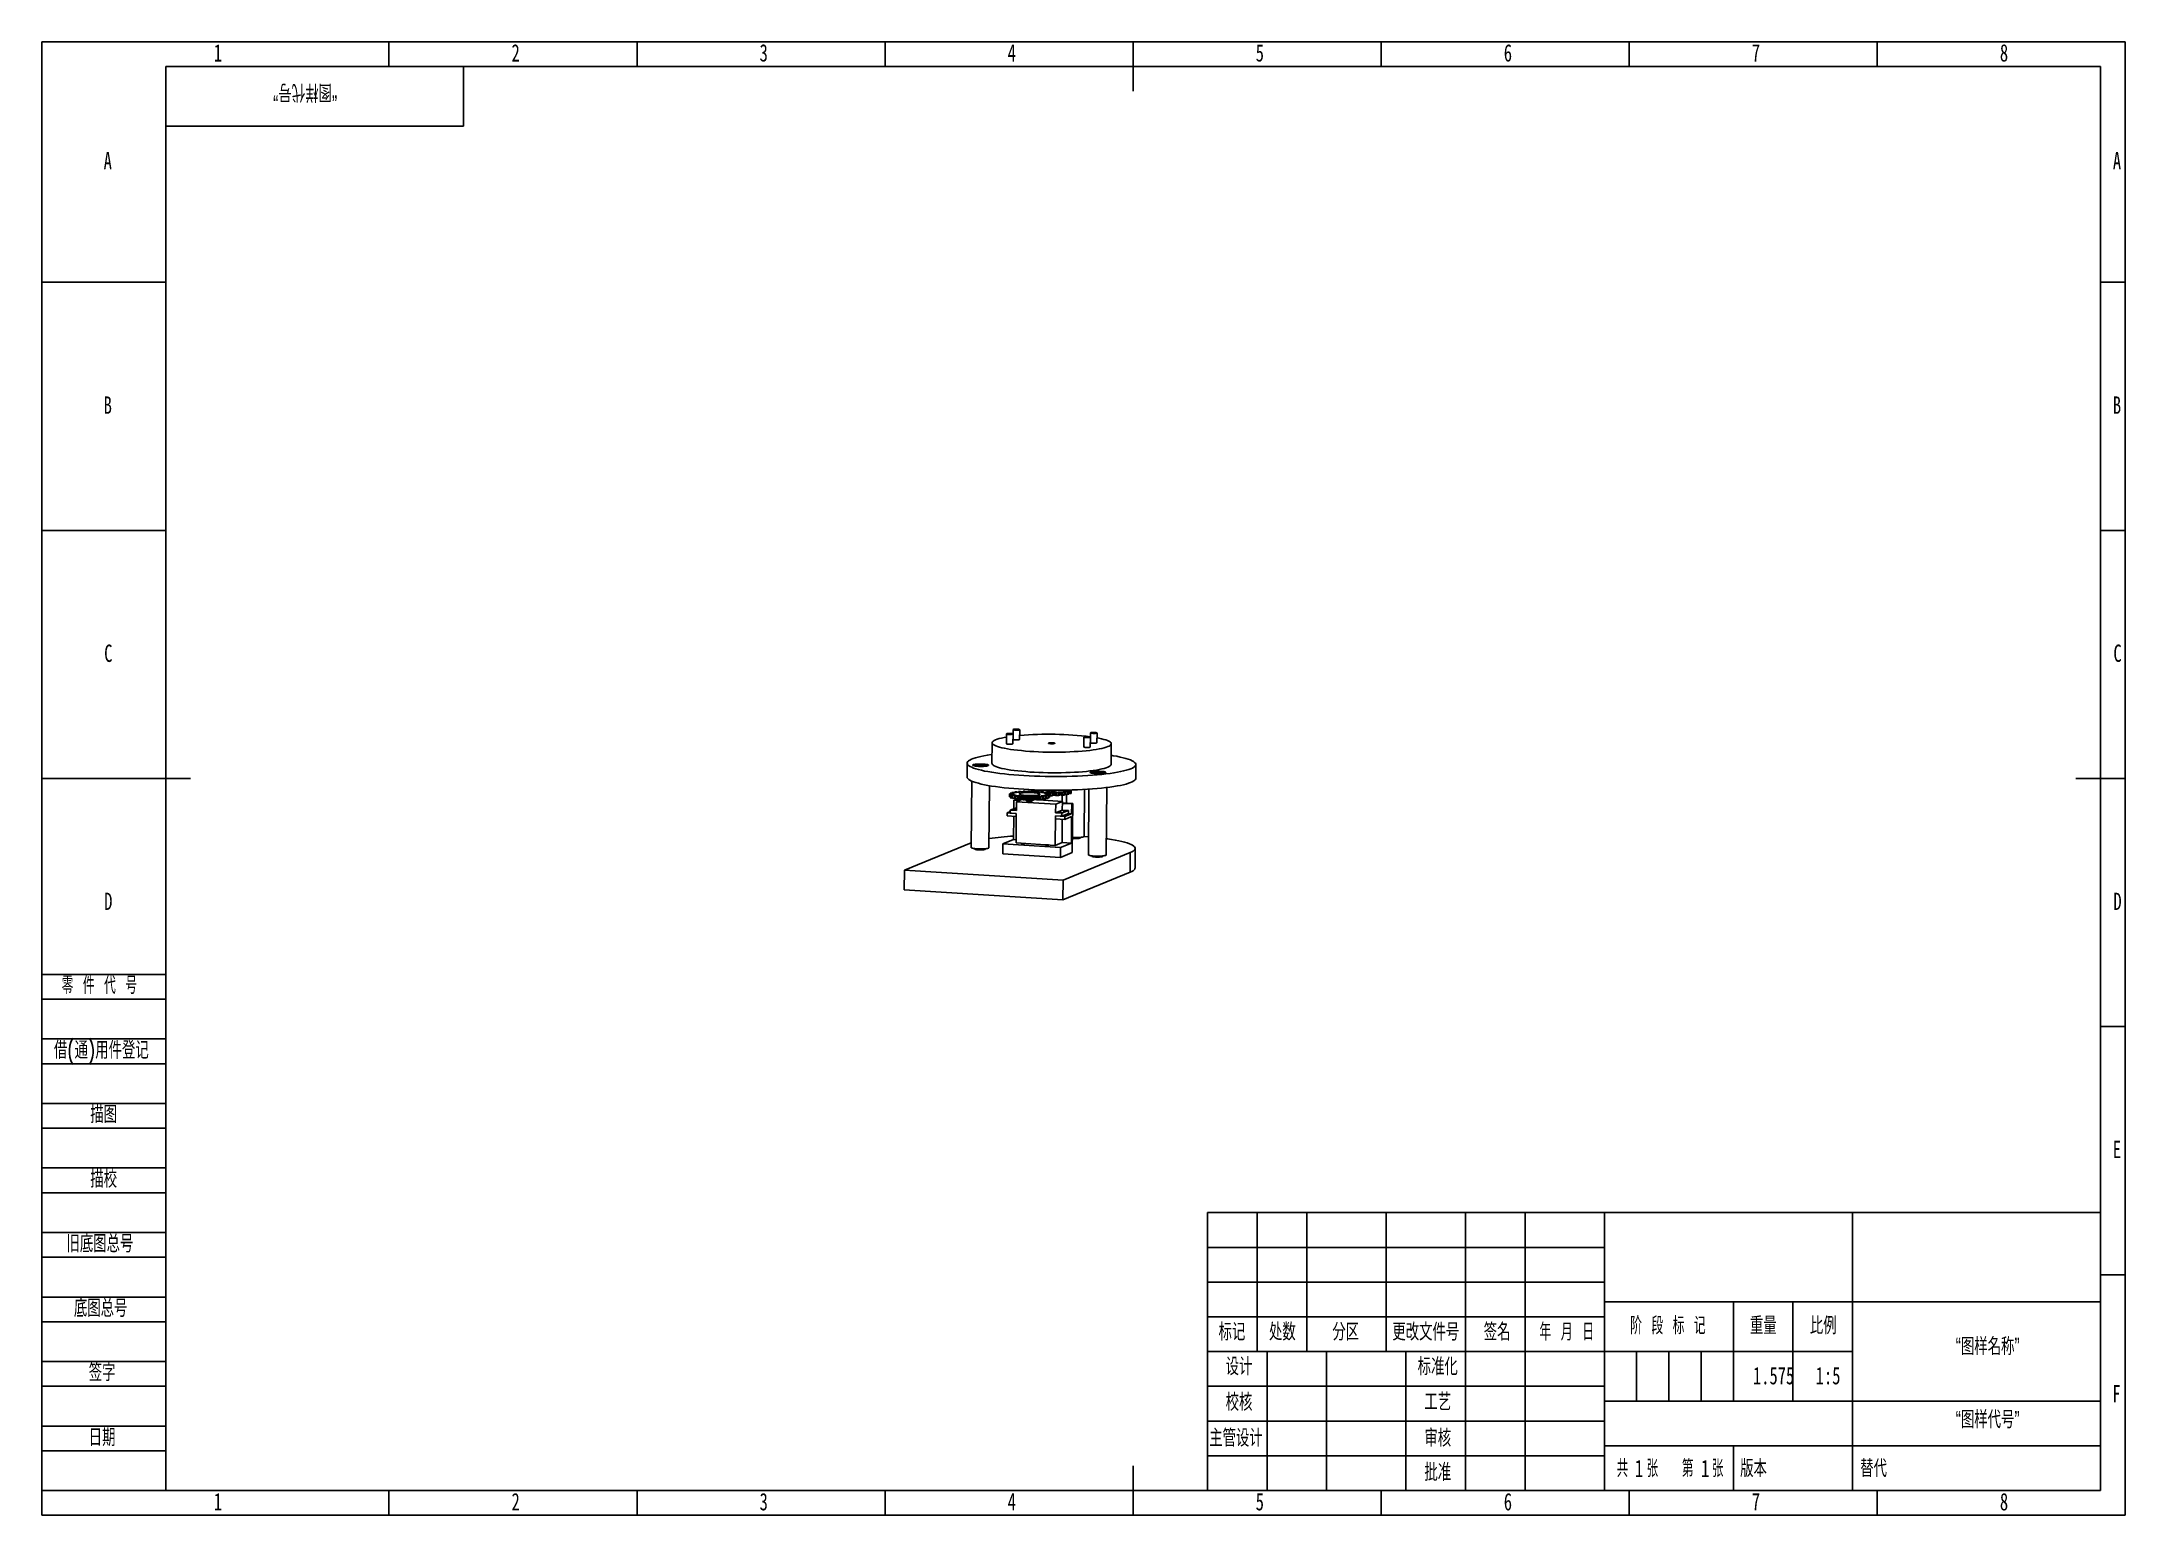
# Model space of a CAD drawing. Header units: millimetres. Extents: x 0 to 420, y 0 to 297.
import ezdxf

# ---------------------------------------------------------------- set-up
doc = ezdxf.new("R2010")
doc.units = ezdxf.units.MM
for name, color, linetype in [('10', 7, 'Continuous'), ('5', 7, 'Continuous'), ('9', 7, 'Continuous'), ('SLD-0', 7, 'Continuous')]:
    doc.layers.add(name, color=color, linetype=linetype)
doc.styles.add('SLDTEXTSTYLE0', font='TXT', dxfattribs={"width": 0.7, "bigfont": 'bigfont'})
doc.styles.add('SLDTEXTSTYLE1', font='TXT', dxfattribs={"width": 0.62, "bigfont": 'bigfont'})
doc.styles.add('SLDTEXTSTYLE2', font='TXT', dxfattribs={"width": 0.614286, "bigfont": 'bigfont'})
doc.styles.add('SLDTEXTSTYLE3', font='TXT', dxfattribs={"width": 0.6, "bigfont": 'bigfont'})
doc.styles.add('SLDTEXTSTYLE4', font='TXT', dxfattribs={"width": 0.7})

msp = doc.modelspace()

# ---------------------------------------------------------------- texts
at = {"layer": '10', "char_height": 3.5}
for s, insert, attachment_point, style in [('1', (35.54, 296.5), 2, 'SLDTEXTSTYLE4'), ('2', (95.54, 296.5), 2, 'SLDTEXTSTYLE4'), ('3', (145.54, 296.5), 2, 'SLDTEXTSTYLE4'), ('4', (195.54, 296.5), 2, 'SLDTEXTSTYLE4'), ('5', (245.54, 296.5), 2, 'SLDTEXTSTYLE4'), ('6', (295.55, 296.5), 2, 'SLDTEXTSTYLE4'), ('7', (345.55, 296.5), 2, 'SLDTEXTSTYLE4'), ('8', (395.55, 296.5), 2, 'SLDTEXTSTYLE4'), ('A', (13.32, 274.75), 2, 'SLDTEXTSTYLE4'), ('A', (418.32, 274.75), 2, 'SLDTEXTSTYLE4'), ('B', (13.32, 225.5), 2, 'SLDTEXTSTYLE4'), ('B', (418.32, 225.5), 2, 'SLDTEXTSTYLE4'), ('C', (13.43, 175.5), 2, 'SLDTEXTSTYLE4'), ('C', (418.43, 175.5), 2, 'SLDTEXTSTYLE4'), ('D', (13.43, 125.5), 2, 'SLDTEXTSTYLE4'), ('D', (418.43, 125.5), 2, 'SLDTEXTSTYLE4'), ('E', (418.32, 75.5), 2, 'SLDTEXTSTYLE4'), ('“图样名称”', (392.25, 35.79), 2, 'SLDTEXTSTYLE0'), ('1.575', (349.1, 29.9), 2, 'SLDTEXTSTYLE4'), ('1:5', (360.08, 29.9), 2, 'SLDTEXTSTYLE4'), ('F', (418.22, 26.25), 2, 'SLDTEXTSTYLE4'), ('“图样代号”', (392.25, 21.05), 2, 'SLDTEXTSTYLE0'), ('1', (321.14, 11.2), 1, 'SLDTEXTSTYLE4'), ('1', (334.48, 11.2), 1, 'SLDTEXTSTYLE4'), ('1', (35.54, 4.5), 2, 'SLDTEXTSTYLE4'), ('2', (95.54, 4.5), 2, 'SLDTEXTSTYLE4'), ('3', (145.54, 4.5), 2, 'SLDTEXTSTYLE4'), ('4', (195.54, 4.5), 2, 'SLDTEXTSTYLE4'), ('5', (245.54, 4.5), 2, 'SLDTEXTSTYLE4'), ('6', (295.55, 4.5), 2, 'SLDTEXTSTYLE4'), ('7', (345.55, 4.5), 2, 'SLDTEXTSTYLE4'), ('8', (395.55, 4.5), 2, 'SLDTEXTSTYLE4')]:
    msp.add_mtext(s, dxfattribs=dict(at, insert=insert, attachment_point=attachment_point, style=style))
at = {"layer": '10', "color": 7, "char_height": 3.5}
for s, insert, attachment_point, style in [('零 件 代 号', (4.02, 108.59), 1, 'SLDTEXTSTYLE2'), ('借(通)用件登记', (2.47, 95.5), 1, 'SLDTEXTSTYLE0'), ('描图', (12.5, 82.55), 2, 'SLDTEXTSTYLE0'), ('描校', (12.5, 69.52), 2, 'SLDTEXTSTYLE0'), ('旧底图总号', (5, 56.49), 1, 'SLDTEXTSTYLE0'), ('底图总号', (6.5, 43.49), 1, 'SLDTEXTSTYLE0'), ('标记', (239.92, 38.72), 2, 'SLDTEXTSTYLE0'), ('处数', (250.08, 38.72), 2, 'SLDTEXTSTYLE0'), ('分区', (262.86, 38.72), 2, 'SLDTEXTSTYLE0'), ('更改文件号', (278.99, 38.72), 2, 'SLDTEXTSTYLE0'), ('签名', (293.36, 38.72), 2, 'SLDTEXTSTYLE0'), ('年 月 日', (307.41, 38.72), 2, 'SLDTEXTSTYLE1'), ('阶 段 标 记', (327.8, 39.99), 2, 'SLDTEXTSTYLE2'), ('重量', (347.02, 39.99), 2, 'SLDTEXTSTYLE0'), ('比例', (359.11, 39.99), 2, 'SLDTEXTSTYLE0'), ('签字', (12.18, 30.54), 2, 'SLDTEXTSTYLE0'), ('设计', (241.35, 31.73), 2, 'SLDTEXTSTYLE0'), ('标准化', (281.41, 31.73), 2, 'SLDTEXTSTYLE0'), ('校核', (241.35, 24.56), 2, 'SLDTEXTSTYLE0'), ('工艺', (281.41, 24.6), 2, 'SLDTEXTSTYLE0'), ('日期', (12.18, 17.44), 2, 'SLDTEXTSTYLE0'), ('主管设计', (240.73, 17.33), 2, 'SLDTEXTSTYLE0'), ('审核', (281.41, 17.33), 2, 'SLDTEXTSTYLE0'), ('批准', (281.41, 10.44), 2, 'SLDTEXTSTYLE0'), ('共  张', (321.65, 11.2), 2, 'SLDTEXTSTYLE3'), ('第  张', (334.82, 11.2), 2, 'SLDTEXTSTYLE3'), ('版本', (345.06, 11.2), 2, 'SLDTEXTSTYLE0')]:
    msp.add_mtext(s, dxfattribs=dict(at, insert=insert, attachment_point=attachment_point, style=style))
at = {"layer": 'SLD-0', "insert": (53.11, 285.02), "char_height": 3.5, "attachment_point": 2, "rotation": 180, "style": 'SLDTEXTSTYLE0'}
msp.add_mtext('“图样代号”', dxfattribs=at)
at = {"layer": 'SLD-0', "insert": (366.56, 11.2), "char_height": 3.5, "attachment_point": 1, "style": 'SLDTEXTSTYLE0'}
msp.add_mtext('替代', dxfattribs=at)

# ---------------------------------------------------------------- linework, layer by layer
at = {"color": 7, "linetype": 'Continuous', "lineweight": 25}
for p, q in [((191.59, 155.7), (191.55, 151.55)), ((194.47, 157.49), (194.46, 155.51)), ((195.78, 155.5), (195.79, 157.48)), ((195.82, 158.35), (195.8, 156.38)), ((197.12, 156.37), (197.14, 158.34)), ((210.07, 156.83), (210.05, 154.85)), ((211.37, 154.84), (211.39, 156.82)), ((211.41, 157.7), (211.39, 155.72)), ((212.71, 155.71), (212.73, 157.69)), ((215.55, 151.36), (215.59, 155.51)), ((186.55, 151.59), (186.53, 148.82)), ((187.9, 151.22), (187.78, 151.11)), ((188.76, 151.3), (188.36, 151.18)), ((189.69, 151.3), (188.76, 151.3)), ((188.76, 151.09), (188.76, 151.3)), ((189.68, 151.06), (189.69, 151.3)), ((190.21, 151.18), (189.69, 151.3)), ((190.78, 151.09), (190.67, 151.2)), ((220.53, 148.55), (220.55, 151.32)), ((187.46, 147.98), (187.35, 134.59)), ((188.36, 151.18), (188.88, 151.06)), ((188.88, 151.06), (189.8, 151.06)), ((189.8, 151.06), (190.21, 151.18)), ((190.95, 134.56), (191.05, 147.06)), ((211.53, 149.77), (211.42, 149.65)), ((212.31, 149.83), (212.01, 149.71)), ((212.01, 149.71), (212.61, 149.6)), ((213.22, 149.85), (212.31, 149.83)), ((212.31, 149.65), (212.31, 149.83)), ((212.61, 149.6), (213.52, 149.61)), ((213.82, 149.74), (213.22, 149.85)), ((213.22, 149.61), (213.22, 149.85)), ((213.52, 149.61), (213.82, 149.74)), ((214.42, 149.63), (214.3, 149.75)), ((195.1, 145.38), (195.09, 144.79)), ((195.1, 145.38), (195.1, 145.41)), ((195.2, 145.26), (195.19, 144.66)), ((195.24, 144.64), (195.19, 144.66)), ((195.24, 145.23), (195.2, 145.26)), ((195.21, 145.53), (195.25, 145.56)), ((195.21, 145.53), (195.21, 145.41)), ((195.24, 145.23), (195.24, 144.64)), ((195.63, 145.09), (195.54, 145.11)), ((195.54, 145.11), (195.54, 144.52)), ((195.63, 144.49), (195.54, 144.52)), ((195.57, 145.67), (195.56, 145.56)), ((195.57, 145.67), (195.65, 145.7)), ((195.63, 145.09), (195.63, 144.49)), ((195.94, 142.4), (195.95, 144.1)), ((195.95, 144.1), (196.15, 144.18)), ((195.95, 144.1), (197, 144.03)), ((196.06, 145.1), (196.06, 144.51)), ((196.12, 144.98), (196.11, 144.39)), ((196.24, 144.37), (196.11, 144.39)), ((196.24, 144.96), (196.12, 144.98)), ((196.15, 145.79), (196.27, 145.81)), ((196.15, 145.79), (196.15, 145.67)), ((196.15, 144.18), (197.2, 144.12)), ((196.24, 144.96), (196.24, 144.37)), ((196.48, 143.82), (196.47, 142.04)), ((196.48, 143.82), (197.7, 144.32)), ((204.39, 143.33), (196.48, 143.82)), ((196.63, 144.99), (196.63, 144.4)), ((196.73, 145), (196.72, 144.41)), ((197.03, 144.86), (196.88, 144.88)), ((196.88, 144.88), (196.88, 144.28)), ((197.03, 144.27), (196.88, 144.28)), ((196.92, 145.89), (197.07, 145.9)), ((196.92, 145.89), (196.92, 145.76)), ((197.03, 144.86), (197.03, 144.27)), ((197.36, 144.9), (197.35, 144.31)), ((197.43, 144.92), (197.43, 144.33)), ((197.59, 144.92), (197.58, 144.33)), ((197.78, 144.82), (197.78, 144.22)), ((197.79, 144.8), (197.78, 144.21)), ((197.95, 144.2), (197.78, 144.21)), ((197.96, 144.79), (197.79, 144.8)), ((197.83, 145.95), (198, 145.95)), ((197.83, 145.93), (197.83, 145.84)), ((197.96, 144.79), (197.95, 144.2)), ((198.2, 144.84), (198.19, 144.25)), ((198.24, 144.86), (198.24, 144.27)), ((198.34, 144.28), (198.34, 144.18)), ((198.38, 144.87), (198.38, 144.28)), ((198.54, 144.1), (198.54, 143.98)), ((198.61, 144.87), (198.61, 144.27)), ((198.7, 144.83), (198.69, 144.24)), ((198.7, 144.83), (198.69, 144.23)), ((198.74, 145.9), (198.74, 145.88)), ((198.96, 144.76), (198.78, 144.76)), ((198.78, 144.76), (198.78, 144.17)), ((198.95, 144.16), (198.78, 144.17)), ((198.83, 145.97), (199.01, 145.97)), ((198.96, 144.76), (198.95, 144.16)), ((199.1, 144.82), (199.09, 144.23)), ((199.1, 144.24), (199.11, 144.84)), ((199.15, 145.88), (199.15, 145.89)), ((199.22, 144.85), (199.22, 144.26)), ((199.46, 144.86), (199.45, 144.26)), ((199.53, 146.24), (199.53, 145.86)), ((199.59, 146.18), (199.58, 146.12)), ((199.58, 146.12), (199.58, 145.87)), ((199.58, 144.84), (199.58, 144.25)), ((199.61, 144.82), (199.6, 144.23)), ((199.74, 143.97), (199.74, 144.09)), ((199.97, 144.76), (199.79, 144.76)), ((199.79, 144.76), (199.79, 144.16)), ((199.97, 144.17), (199.79, 144.16)), ((199.84, 145.95), (200.02, 145.95)), ((200.07, 145.92), (199.91, 145.97)), ((199.91, 145.97), (199.91, 145.95)), ((199.97, 144.76), (199.97, 144.17)), ((200, 144.22), (200.01, 144.81)), ((205.74, 143.89), (200, 144.24)), ((200.05, 145.84), (200.05, 145.9)), ((200.06, 144.87), (200.06, 144.27)), ((200.07, 145.92), (200.07, 145.84)), ((200.28, 144.88), (200.28, 144.28)), ((200.43, 144.86), (200.43, 144.27)), ((200.49, 144.85), (200.48, 144.25)), ((200.77, 144.79), (200.76, 144.2)), ((200.93, 144.21), (200.76, 144.2)), ((200.93, 144.8), (200.77, 144.79)), ((200.8, 145.81), (201.04, 145.76)), ((200.81, 145.9), (200.97, 145.89)), ((200.93, 144.8), (200.93, 144.21)), ((200.97, 145.89), (200.97, 145.86)), ((201.04, 144.93), (201.03, 144.33)), ((201.2, 144.92), (201.19, 144.33)), ((201.28, 144.91), (201.28, 144.31)), ((201.3, 144.31), (201.29, 144.16)), ((201.78, 144.88), (201.64, 144.86)), ((201.64, 144.86), (201.64, 144.27)), ((201.78, 144.29), (201.64, 144.27)), ((201.68, 145.82), (201.82, 145.8)), ((201.78, 144.88), (201.78, 144.29)), ((201.84, 145.01), (201.83, 144.41)), ((201.94, 145.69), (201.94, 145.68)), ((201.94, 145.69), (202.28, 145.65)), ((201.94, 145.68), (201.94, 145.69)), ((201.95, 144.99), (201.94, 144.4)), ((202.36, 144.97), (202.35, 144.37)), ((202.46, 144.39), (202.35, 144.37)), ((202.46, 144.99), (202.36, 144.97)), ((202.38, 145.7), (202.49, 145.68)), ((202.46, 144.99), (202.46, 144.39)), ((202.49, 145.68), (202.49, 145.56)), ((202.52, 145.31), (202.52, 145.33)), ((202.94, 145.12), (202.87, 145.09)), ((202.87, 145.09), (202.87, 144.5)), ((202.93, 144.52), (202.87, 144.5)), ((202.89, 145.57), (202.95, 145.54)), ((202.94, 145.12), (202.93, 144.52)), ((202.95, 145.54), (202.95, 145.42)), ((203.17, 145.26), (203.15, 145.24)), ((203.15, 145.24), (203.15, 144.64)), ((203.17, 144.67), (203.15, 144.64)), ((203.16, 145.42), (203.18, 145.39)), ((203.18, 145.39), (203.17, 144.8)), ((203.17, 145.26), (203.17, 144.67)), ((203.27, 145.63), (203.66, 145.61)), ((203.27, 145.04), (203.27, 145.63)), ((203.66, 145.02), (203.27, 145.04)), ((203.66, 145.61), (203.66, 145.02)), ((203.8, 145.1), (203.81, 145.69)), ((203.95, 145.71), (203.95, 145.12)), ((204.19, 145.12), (204.19, 145.72)), ((204.37, 141.56), (204.39, 143.33)), ((204.38, 145.7), (204.38, 145.11)), ((204.39, 143.33), (205.74, 143.89)), ((204.63, 145.64), (205.02, 145.65)), ((204.63, 145.05), (204.63, 145.64)), ((205.02, 145.05), (204.63, 145.05)), ((205.02, 145.65), (205.02, 145.05)), ((205.03, 145.08), (205.03, 145.67)), ((205.07, 145.76), (205.07, 145.16)), ((205.28, 145.18), (205.28, 145.77)), ((205.49, 145.77), (205.49, 145.17)), ((205.69, 143.89), (205.7, 145.15)), ((205.73, 142.11), (205.74, 143.89)), ((205.74, 143.59), (207.82, 143.46)), ((205.74, 143.49), (207.62, 143.38)), ((205.86, 145.72), (206.21, 145.75)), ((205.86, 145.13), (205.86, 145.72)), ((206.2, 145.16), (205.86, 145.13)), ((206.21, 145.75), (206.2, 145.16)), ((206.36, 145.89), (206.36, 145.29)), ((206.59, 145.28), (206.58, 143.54)), ((206.8, 145.87), (207.06, 145.91)), ((206.8, 145.27), (206.8, 145.87)), ((207.06, 145.31), (206.8, 145.27)), ((206.89, 146.16), (206.89, 146.16)), ((207.06, 145.91), (207.06, 145.31)), ((207.34, 145.46), (207.35, 146.05)), ((207.49, 145.51), (207.34, 145.46)), ((207.35, 146.05), (207.49, 146.1)), ((207.43, 146.11), (207.43, 146.18)), ((207.44, 146.18), (207.44, 146.11)), ((207.49, 146.1), (207.49, 145.51)), ((207.6, 141.4), (207.62, 143.38)), ((207.62, 143.38), (207.82, 143.46)), ((207.82, 143.46), (207.74, 133.57)), ((210.13, 136.84), (210.2, 146.29)), ((211.09, 146.35), (210.98, 133.13)), ((214.58, 133.1), (214.69, 146.68)), ((194.58, 141.57), (195.24, 141.84)), ((196.46, 141.45), (194.58, 141.57)), ((194.58, 141.57), (194.58, 140.97)), ((194.58, 140.97), (196.46, 140.86)), ((195.25, 142.12), (195.24, 141.52)), ((195.24, 141.52), (196.46, 141.45)), ((195.25, 142.12), (196.47, 142.62)), ((196.47, 142.04), (195.25, 142.12)), ((195.89, 136.19), (195.93, 140.89)), ((196.46, 141.45), (196.42, 135.52)), ((196.46, 140.86), (196.46, 141.45)), ((204.32, 135.03), (204.37, 140.96)), ((204.37, 140.96), (204.36, 140.37)), ((204.36, 140.37), (206.25, 140.25)), ((204.37, 141.56), (205.73, 142.11)), ((205.6, 141.48), (204.37, 141.56)), ((204.37, 140.96), (205.59, 140.89)), ((206.25, 140.85), (204.37, 140.96)), ((205.59, 140.89), (205.6, 141.48)), ((205.59, 140.89), (206.95, 141.44)), ((205.6, 141.48), (206.95, 142.03)), ((205.67, 135.58), (205.71, 140.29)), ((206.95, 142.03), (205.73, 142.11)), ((206.25, 140.85), (207.6, 141.4)), ((206.25, 140.25), (206.25, 140.85)), ((206.25, 140.25), (207.6, 140.81)), ((206.95, 141.44), (206.95, 142.03)), ((207.6, 141.4), (206.95, 141.44)), ((207.56, 135.47), (207.6, 140.81)), ((173.89, 130), (187.36, 135.51)), ((193.71, 133.32), (193.72, 135.3)), ((193.72, 135.3), (195.89, 136.19)), ((193.72, 135.3), (205.39, 134.58)), ((195.89, 136.19), (196.42, 136.15)), ((196.42, 135.52), (204.32, 135.03)), ((204.32, 135.03), (205.67, 135.58)), ((205.39, 134.58), (205.38, 132.6)), ((205.39, 134.58), (207.56, 135.47)), ((205.67, 135.58), (207.56, 135.47)), ((207.95, 136.41), (207.77, 136.42)), ((209.32, 136.48), (209.32, 136.62)), ((220.39, 130.46), (220.42, 134.42)), ((188.15, 134.36), (188.15, 134.22)), ((190.15, 134.2), (190.15, 134.34)), ((205.38, 132.6), (193.71, 133.32)), ((205.38, 132.6), (207.74, 133.57)), ((219.42, 133.56), (205.89, 128.03)), ((211.78, 132.9), (211.78, 132.76)), ((213.78, 132.74), (213.78, 132.88)), ((219.38, 129.61), (219.42, 133.56)), ((173.86, 126.05), (173.89, 130)), ((205.85, 124.07), (173.86, 126.05)), ((205.89, 128.03), (173.89, 130)), ((219.38, 129.61), (205.85, 124.07)), ((205.85, 124.07), (205.89, 128.03))]:
    msp.add_line(p, q, dxfattribs=at)
at = {"color": 8, "linetype": 'Continuous', "lineweight": 25}
for p, q in [((195.53, 145.36), (195.53, 145.28)), ((195.59, 145.5), (195.59, 145.42)), ((195.66, 145.36), (195.66, 145.29)), ((195.68, 145.23), (195.68, 145.13)), ((195.72, 145.49), (195.72, 145.42)), ((195.78, 145.34), (195.78, 145.3)), ((195.81, 145.31), (195.81, 145.3)), ((195.81, 145.23), (195.81, 145.15)), ((195.89, 145.62), (195.89, 145.55)), ((195.96, 145.22), (195.96, 145.16)), ((196, 145.61), (196, 145.57)), ((196.05, 145.19), (196.05, 145.17)), ((196.18, 145.11), (196.18, 145)), ((196.34, 145.1), (196.34, 145.03)), ((196.38, 145.73), (196.38, 145.67)), ((196.48, 145.07), (196.47, 145.05)), ((196.48, 145.72), (196.48, 145.69)), ((196.89, 145), (196.89, 144.88)), ((197.06, 145.82), (197.05, 145.77)), ((197.07, 144.98), (197.07, 144.95)), ((197.12, 145.8), (197.12, 145.78)), ((197.8, 144.91), (197.8, 144.85)), ((197.86, 145.88), (197.86, 145.84)), ((197.9, 145.86), (197.9, 145.85)), ((198.75, 145.88), (198.75, 145.88)), ((199.15, 145.89), (199.15, 145.88)), ((200.02, 146.2), (200.02, 146.22)), ((200.02, 145.86), (200.02, 145.85)), ((200.04, 145.88), (200.04, 145.85)), ((200.12, 146), (200.12, 146.11)), ((200.29, 146.09), (200.29, 146.02)), ((200.37, 146.04), (200.37, 146.05)), ((200.63, 145.87), (200.63, 145.94)), ((200.83, 145.93), (200.83, 145.9)), ((200.84, 144.91), (200.84, 144.87)), ((200.99, 145.87), (200.99, 145.9)), ((201.49, 145.8), (201.49, 145.8)), ((201.51, 144.98), (201.51, 144.96)), ((201.54, 145.72), (201.54, 145.7)), ((201.62, 145.74), (201.62, 145.69)), ((201.67, 145.01), (201.67, 144.92)), ((201.91, 145.67), (201.91, 145.78)), ((202.04, 145.08), (202.04, 145.06)), ((202.1, 145.62), (202.1, 145.58)), ((202.15, 145.11), (202.15, 145.04)), ((202.2, 145.63), (202.2, 145.56)), ((202.31, 145.11), (202.31, 145.02)), ((202.38, 145.19), (202.38, 145.18)), ((202.43, 145.11), (202.43, 144.99)), ((202.44, 145.22), (202.44, 145.17)), ((202.47, 145.5), (202.47, 145.43)), ((202.52, 145.31), (202.52, 145.31)), ((202.58, 145.24), (202.58, 145.16)), ((202.59, 145.56), (202.59, 145.72)), ((202.59, 145.5), (202.59, 145.43)), ((202.63, 145.37), (202.63, 145.3)), ((202.71, 145.23), (202.71, 145.15)), ((202.76, 145.37), (202.76, 145.29)), ((202.78, 145.73), (202.78, 145.57)), ((203.02, 145.42), (203.02, 145.72)), ((203.17, 145.7), (203.16, 145.41)), ((206, 145.86), (206, 145.82)), ((206.16, 145.77), (206.16, 145.88)), ((206.63, 146), (206.63, 145.98)), ((206.71, 145.97), (206.71, 146.03)), ((206.89, 146.05), (206.89, 145.94)), ((207.01, 146.17), (207.01, 146.14))]:
    msp.add_line(p, q, dxfattribs=at)
at = {"color": 7, "linetype": 'Continuous', "lineweight": 25, "flags": 128}
for points in [[(194.47, 156.85), (194.01, 156.77), (193.49, 156.66), (193.02, 156.54), (192.62, 156.42), (192.28, 156.3), (192, 156.17), (191.8, 156.04), (191.66, 155.9), (191.59, 155.76), (191.6, 155.63), (191.67, 155.49), (191.82, 155.35), (192.03, 155.22), (192.31, 155.08), (192.66, 154.95), (193.07, 154.83), (193.54, 154.7), (194.07, 154.59), (194.66, 154.48), (195.3, 154.37), (195.99, 154.28), (196.72, 154.19), (197.5, 154.11), (198.31, 154.04), (199.15, 153.97), (200.01, 153.92), (200.9, 153.88)], [(194.97, 155.41), (194.77, 155.42), (194.61, 155.45), (194.5, 155.48), (194.46, 155.51), (194.46, 155.51)], [(194.99, 157.39), (194.78, 157.4), (194.62, 157.42), (194.51, 157.45), (194.47, 157.49), (194.5, 157.52), (194.6, 157.55), (194.76, 157.57), (194.96, 157.58), (195.17, 157.58), (195.39, 157.57), (195.57, 157.55), (195.71, 157.53), (195.78, 157.5), (195.79, 157.46), (195.72, 157.43), (195.59, 157.41), (195.41, 157.39), (195.2, 157.38), (194.99, 157.39)], [(195.78, 155.5), (195.77, 155.49), (195.7, 155.46), (195.58, 155.43), (195.4, 155.41), (195.19, 155.41), (194.97, 155.41)], [(196.31, 156.28), (196.11, 156.29), (195.95, 156.31), (195.84, 156.34), (195.8, 156.37), (195.8, 156.38)], [(196.33, 158.25), (196.13, 158.27), (195.97, 158.29), (195.86, 158.32), (195.82, 158.35), (195.85, 158.38), (195.95, 158.41), (196.1, 158.43), (196.3, 158.45), (196.52, 158.45), (196.73, 158.44), (196.91, 158.42), (197.05, 158.39), (197.13, 158.36), (197.13, 158.33), (197.06, 158.3), (196.93, 158.27), (196.76, 158.26), (196.55, 158.25), (196.33, 158.25)], [(197.12, 156.37), (197.11, 156.35), (197.05, 156.32), (196.92, 156.3), (196.74, 156.28), (196.53, 156.27), (196.31, 156.28)], [(200.9, 153.88), (201.8, 153.84), (202.72, 153.82), (203.63, 153.81), (204.55, 153.81), (205.47, 153.82), (206.37, 153.84), (207.25, 153.87), (208.12, 153.91), (208.95, 153.96), (209.76, 154.02), (210.53, 154.09), (211.26, 154.17), (211.94, 154.25), (212.58, 154.35), (213.16, 154.45), (213.68, 154.56), (214.15, 154.67), (214.56, 154.79), (214.9, 154.92), (215.17, 155.05), (215.38, 155.18), (215.51, 155.32), (215.58, 155.45), (215.57, 155.59), (215.5, 155.73), (215.36, 155.87), (215.14, 156), (214.86, 156.14), (214.52, 156.27), (214.1, 156.39), (213.63, 156.51), (213.1, 156.63), (212.72, 156.7)], [(203.44, 155.51), (203.66, 155.51), (203.86, 155.52), (204.04, 155.53), (204.17, 155.56), (204.24, 155.59), (204.23, 155.62), (204.16, 155.65), (204.02, 155.68), (203.84, 155.7), (203.63, 155.71), (203.41, 155.71), (203.21, 155.69), (203.06, 155.67), (202.96, 155.64), (202.93, 155.61), (202.97, 155.58), (203.07, 155.55), (203.24, 155.53), (203.44, 155.51)], [(210.58, 156.73), (210.38, 156.74), (210.22, 156.77), (210.11, 156.79), (210.07, 156.83), (210.1, 156.86), (210.2, 156.89), (210.35, 156.91), (210.55, 156.92), (210.77, 156.92), (210.98, 156.91), (211.16, 156.9), (211.3, 156.87), (211.38, 156.84), (211.38, 156.81), (211.31, 156.77), (211.18, 156.75), (211.01, 156.73), (210.8, 156.73), (210.58, 156.73)], [(211.91, 155.62), (211.71, 155.63), (211.54, 155.65), (211.44, 155.68), (211.39, 155.72), (211.39, 155.72)], [(211.92, 157.6), (211.72, 157.61), (211.56, 157.63), (211.45, 157.66), (211.41, 157.69), (211.44, 157.73), (211.54, 157.75), (211.7, 157.77), (211.89, 157.79), (212.11, 157.79), (212.32, 157.78), (212.51, 157.76), (212.64, 157.73), (212.72, 157.7), (212.72, 157.67), (212.66, 157.64), (212.53, 157.62), (212.35, 157.6), (212.14, 157.59), (211.92, 157.6)], [(212.71, 155.71), (212.71, 155.69), (212.64, 155.66), (212.51, 155.64), (212.33, 155.62), (212.12, 155.61), (211.91, 155.62)], [(214.53, 149.43), (213.67, 149.33), (212.76, 149.24), (211.82, 149.17), (210.84, 149.1), (209.83, 149.04), (208.79, 148.99), (207.74, 148.95), (206.66, 148.93), (205.57, 148.91), (204.48, 148.9), (203.38, 148.91), (202.28, 148.93), (201.18, 148.95), (200.1, 148.99), (199.03, 149.04), (197.98, 149.09), (196.95, 149.16), (195.95, 149.24), (194.98, 149.32), (194.05, 149.42), (193.16, 149.52), (192.31, 149.63), (191.5, 149.75), (190.75, 149.88), (190.06, 150.01), (189.42, 150.15), (188.83, 150.3), (188.31, 150.45), (187.86, 150.6), (187.47, 150.76), (187.15, 150.92), (186.89, 151.08), (186.71, 151.24), (186.6, 151.41), (186.55, 151.57), (186.58, 151.74), (186.68, 151.9), (186.85, 152.06), (187.1, 152.22), (187.41, 152.38), (187.78, 152.53), (188.23, 152.68), (188.74, 152.82), (189.31, 152.96), (189.94, 153.09), (190.63, 153.21), (191.37, 153.33), (191.57, 153.36)], [(188.25, 151.37), (188.01, 151.34), (187.83, 151.29), (187.72, 151.25), (187.68, 151.19), (187.72, 151.14), (187.83, 151.09), (188.01, 151.05), (188.25, 151.01), (188.53, 150.98), (188.85, 150.95), (189.19, 150.94), (189.54, 150.94), (189.87, 150.95), (190.18, 150.98), (190.44, 151.01), (190.65, 151.05), (190.8, 151.09), (190.87, 151.14), (190.87, 151.2), (190.8, 151.25), (190.66, 151.29), (190.45, 151.34), (190.18, 151.37), (189.88, 151.4), (189.55, 151.42), (189.2, 151.42), (188.86, 151.42), (188.54, 151.4), (188.25, 151.37)], [(188.5, 151.36), (188.26, 151.33), (188.07, 151.3), (187.95, 151.25), (187.89, 151.21), (187.9, 151.16), (187.98, 151.12), (188.13, 151.07), (188.33, 151.04), (188.58, 151.01), (188.87, 150.98), (189.18, 150.97), (189.49, 150.97), (189.79, 150.98), (190.07, 151), (190.31, 151.03), (190.49, 151.07), (190.62, 151.11), (190.68, 151.16), (190.67, 151.2), (190.59, 151.25), (190.44, 151.29), (190.24, 151.33), (189.99, 151.36), (189.7, 151.38), (189.39, 151.39), (189.08, 151.39), (188.77, 151.38), (188.5, 151.36)], [(191.55, 151.55), (191.57, 151.46), (191.65, 151.32), (191.8, 151.18), (192.02, 151.05), (192.31, 150.92), (192.67, 150.79), (193.08, 150.66), (193.56, 150.54), (194.1, 150.42), (194.7, 150.31), (195.34, 150.21), (196.03, 150.11), (196.77, 150.03), (197.55, 149.95), (198.36, 149.88), (199.21, 149.81), (200.08, 149.76), (200.97, 149.72), (201.87, 149.69), (202.78, 149.67), (203.7, 149.66), (204.62, 149.66), (205.53, 149.67), (206.43, 149.69), (207.32, 149.72), (208.18, 149.76), (209.01, 149.81), (209.81, 149.87), (210.58, 149.94), (211.3, 150.02), (211.98, 150.11), (212.61, 150.21), (213.19, 150.31), (213.71, 150.42), (214.17, 150.53), (214.56, 150.66), (214.9, 150.78), (215.16, 150.91), (215.36, 151.04), (215.49, 151.18), (215.55, 151.32), (215.55, 151.36)], [(210.56, 154.75), (210.36, 154.77), (210.2, 154.79), (210.09, 154.82), (210.05, 154.85), (210.05, 154.85)], [(211.37, 154.84), (211.36, 154.83), (211.3, 154.8), (211.17, 154.77), (210.99, 154.76), (210.78, 154.75), (210.56, 154.75)], [(215.57, 153.17), (215.98, 153.1), (216.71, 152.97), (217.38, 152.83), (217.99, 152.69), (218.54, 152.54), (219.03, 152.39), (219.45, 152.24), (219.81, 152.08), (220.1, 151.92), (220.31, 151.75), (220.46, 151.59), (220.54, 151.42), (220.55, 151.26), (220.48, 151.09), (220.35, 150.93), (220.14, 150.77), (219.86, 150.61), (219.52, 150.46), (219.11, 150.31), (218.63, 150.16), (218.09, 150.02), (217.49, 149.89), (216.83, 149.76), (216.12, 149.64), (215.35, 149.53), (214.53, 149.43)], [(214.51, 146.66), (213.65, 146.56), (212.74, 146.47), (211.8, 146.4), (210.82, 146.33), (209.81, 146.27), (208.77, 146.22), (207.72, 146.19), (206.64, 146.16), (205.55, 146.14), (204.45, 146.14), (203.35, 146.14), (202.25, 146.16), (201.16, 146.18), (200.07, 146.22), (199, 146.27), (197.95, 146.32), (196.93, 146.39), (195.93, 146.47), (194.96, 146.55), (194.03, 146.65), (193.13, 146.75), (192.28, 146.87), (191.48, 146.98), (190.73, 147.11), (190.03, 147.24), (189.39, 147.38), (188.81, 147.53), (188.29, 147.68), (187.84, 147.83), (187.45, 147.99), (187.12, 148.15), (186.87, 148.31), (186.69, 148.48), (186.57, 148.64), (186.53, 148.81), (186.53, 148.82)], [(211.88, 149.92), (211.65, 149.88), (211.47, 149.84), (211.36, 149.79), (211.32, 149.74), (211.35, 149.69), (211.46, 149.64), (211.64, 149.59), (211.88, 149.55), (212.16, 149.52), (212.49, 149.5), (212.83, 149.49), (213.17, 149.49), (213.51, 149.5), (213.81, 149.52), (214.08, 149.55), (214.29, 149.59), (214.43, 149.64), (214.51, 149.69), (214.51, 149.74), (214.43, 149.79), (214.29, 149.84), (214.08, 149.88), (213.82, 149.92), (213.51, 149.94), (213.18, 149.96), (212.83, 149.96), (212.49, 149.96), (212.17, 149.94), (211.88, 149.92)], [(212.46, 149.53), (212.76, 149.52), (213.08, 149.51), (213.38, 149.52), (213.67, 149.54), (213.91, 149.57), (214.11, 149.6), (214.24, 149.65), (214.31, 149.69), (214.31, 149.74), (214.24, 149.78), (214.1, 149.83), (213.9, 149.87), (213.66, 149.9), (213.38, 149.92), (213.07, 149.93), (212.76, 149.93), (212.45, 149.93), (212.17, 149.91), (211.92, 149.88), (211.73, 149.84), (211.59, 149.8), (211.53, 149.76), (211.53, 149.71), (211.6, 149.66), (211.73, 149.62), (211.93, 149.58), (212.18, 149.55), (212.46, 149.53)], [(220.53, 148.55), (220.52, 148.49), (220.46, 148.32), (220.32, 148.16), (220.12, 148), (219.84, 147.84), (219.5, 147.69), (219.09, 147.54), (218.61, 147.39), (218.07, 147.25), (217.47, 147.12), (216.81, 146.99), (216.09, 146.87), (215.33, 146.76), (214.51, 146.66)], [(195.19, 144.78), (195.14, 144.79), (195.09, 144.79)], [(195.71, 145.29), (195.74, 145.29), (195.76, 145.29), (195.78, 145.29), (195.79, 145.3), (195.8, 145.3), (195.81, 145.3), (195.81, 145.31), (195.81, 145.31)], [(195.82, 145.47), (195.82, 145.47), (195.82, 145.48), (195.81, 145.48), (195.8, 145.48), (195.78, 145.49), (195.76, 145.49), (195.74, 145.49), (195.72, 145.49)], [(195.98, 145.16), (196, 145.16), (196.02, 145.17), (196.04, 145.17), (196.05, 145.17), (196.05, 145.18), (196.06, 145.18), (196.05, 145.18), (196.05, 145.19)], [(196.06, 145.59), (196.07, 145.59), (196.07, 145.6), (196.07, 145.6), (196.06, 145.6), (196.05, 145.61), (196.04, 145.61), (196.02, 145.61), (196, 145.61)], [(196.45, 145.05), (196.47, 145.05), (196.48, 145.05), (196.49, 145.06), (196.5, 145.06), (196.5, 145.06), (196.5, 145.07), (196.49, 145.07), (196.48, 145.07)], [(196.5, 145.7), (196.51, 145.7), (196.52, 145.7), (196.52, 145.7), (196.52, 145.71), (196.52, 145.71), (196.51, 145.72), (196.5, 145.72), (196.48, 145.72)], [(198.22, 145.09), (197.89, 145.12), (197.6, 145.16), (197.37, 145.21), (197.19, 145.26), (197.09, 145.32), (197.05, 145.38), (197.08, 145.43), (197.18, 145.49), (197.36, 145.54), (197.59, 145.58), (197.87, 145.62), (198.2, 145.65), (198.56, 145.67), (198.94, 145.68), (199.33, 145.67), (199.71, 145.66), (200.07, 145.64), (200.4, 145.6), (200.69, 145.56), (200.93, 145.51), (201.1, 145.46), (201.21, 145.4), (201.25, 145.35), (201.21, 145.29), (201.11, 145.23), (200.94, 145.18), (200.71, 145.14), (200.42, 145.1), (200.09, 145.07), (199.73, 145.05), (199.35, 145.05), (198.97, 145.05), (198.58, 145.06), (198.22, 145.09)], [(197.09, 144.95), (197.1, 144.96), (197.11, 144.96), (197.12, 144.96), (197.12, 144.97), (197.11, 144.97), (197.1, 144.97), (197.09, 144.98), (197.07, 144.98)], [(197.1, 145.78), (197.12, 145.78), (197.13, 145.78), (197.14, 145.79), (197.15, 145.79), (197.15, 145.79), (197.14, 145.8), (197.14, 145.8), (197.12, 145.8)], [(197.79, 144.8), (197.79, 144.81), (197.78, 144.82), (197.79, 144.82), (197.79, 144.83), (197.79, 144.84), (197.8, 144.85), (197.81, 144.86), (197.82, 144.87)], [(197.86, 144.88), (197.87, 144.89), (197.87, 144.89), (197.87, 144.89), (197.86, 144.9), (197.85, 144.9), (197.84, 144.9), (197.82, 144.91), (197.8, 144.91)], [(197.86, 145.88), (197.85, 145.89), (197.84, 145.9), (197.83, 145.9), (197.83, 145.91), (197.83, 145.92), (197.83, 145.93), (197.83, 145.94), (197.83, 145.95)], [(197.83, 145.84), (197.85, 145.84), (197.87, 145.84), (197.89, 145.84), (197.9, 145.85), (197.9, 145.85), (197.91, 145.85), (197.9, 145.86), (197.9, 145.86)], [(198.71, 144.85), (198.71, 144.85), (198.71, 144.85), (198.7, 144.86), (198.69, 144.86), (198.67, 144.86), (198.65, 144.86), (198.63, 144.87), (198.61, 144.87)], [(198.65, 145.87), (198.67, 145.87), (198.69, 145.87), (198.71, 145.87), (198.73, 145.87), (198.74, 145.87), (198.74, 145.88), (198.75, 145.88), (198.75, 145.88)], [(198.69, 144.23), (198.69, 144.23), (198.69, 144.24)], [(199.94, 144.17), (199.92, 144.14), (199.83, 144.11), (199.68, 144.08), (199.48, 144.06), (199.25, 144.06), (199.01, 144.06), (198.79, 144.07)], [(200.06, 144.87), (200.04, 144.87), (200.02, 144.86), (200, 144.86), (199.99, 144.86), (199.98, 144.86), (199.98, 144.85), (199.97, 144.85), (199.98, 144.85)], [(200, 144.83), (200, 144.82), (200.01, 144.81), (200, 144.8), (200, 144.79), (200, 144.78), (199.99, 144.78), (199.98, 144.77), (199.97, 144.76)], [(200.02, 145.86), (200.01, 145.86), (200.01, 145.86), (200.02, 145.85), (200.03, 145.85), (200.04, 145.85), (200.06, 145.84), (200.08, 145.84), (200.1, 145.84)], [(200.02, 145.95), (200.03, 145.94), (200.03, 145.93), (200.04, 145.92), (200.04, 145.91), (200.05, 145.91), (200.05, 145.9), (200.05, 145.89), (200.04, 145.88)], [(200.37, 146.05), (200.38, 146.05), (200.39, 146.05), (200.39, 146.04), (200.38, 146.04), (200.37, 146.03), (200.35, 146.03), (200.34, 146.03), (200.31, 146.02)], [(200.84, 144.91), (200.82, 144.91), (200.8, 144.91), (200.79, 144.9), (200.78, 144.9), (200.78, 144.9), (200.78, 144.89), (200.79, 144.89), (200.8, 144.89)], [(200.83, 145.81), (200.82, 145.8), (200.82, 145.8), (200.82, 145.8), (200.82, 145.79), (200.83, 145.79), (200.84, 145.79), (200.85, 145.78), (200.87, 145.78)], [(200.99, 145.9), (201.01, 145.9), (201.02, 145.89), (201.03, 145.89), (201.03, 145.88), (201.03, 145.88), (201.03, 145.88), (201.02, 145.87), (201, 145.87)], [(201.51, 144.98), (201.5, 144.98), (201.49, 144.98), (201.48, 144.97), (201.48, 144.97), (201.48, 144.97), (201.49, 144.96), (201.5, 144.96), (201.51, 144.96)], [(201.54, 145.72), (201.53, 145.72), (201.51, 145.72), (201.51, 145.72), (201.51, 145.71), (201.51, 145.71), (201.51, 145.71), (201.52, 145.7), (201.54, 145.7)], [(201.91, 145.78), (201.93, 145.78), (201.95, 145.78), (201.97, 145.78), (201.98, 145.77), (201.99, 145.77), (202, 145.76), (202, 145.76), (201.99, 145.75)], [(202.04, 145.08), (202.03, 145.07), (202.02, 145.07), (202.02, 145.07), (202.02, 145.06), (202.03, 145.06), (202.04, 145.06), (202.06, 145.06), (202.08, 145.05)], [(202.1, 145.62), (202.08, 145.62), (202.06, 145.61), (202.05, 145.61), (202.04, 145.61), (202.04, 145.61), (202.04, 145.6), (202.05, 145.6), (202.06, 145.6)], [(202.38, 145.19), (202.37, 145.19), (202.37, 145.18), (202.38, 145.18), (202.39, 145.18), (202.4, 145.17), (202.42, 145.17), (202.44, 145.17), (202.46, 145.17)], [(202.47, 145.5), (202.45, 145.5), (202.43, 145.49), (202.41, 145.49), (202.4, 145.49), (202.39, 145.49), (202.39, 145.48), (202.39, 145.48), (202.39, 145.48)], [(204.73, 146.05), (204.92, 146.09), (205.05, 146.14)], [(204.98, 145.73), (204.98, 145.73), (204.98, 145.74), (204.98, 145.74), (204.99, 145.74), (205.01, 145.75), (205.03, 145.75), (205.05, 145.75), (205.07, 145.76)], [(204.98, 145.73), (205, 145.72), (205.01, 145.71), (205.02, 145.7), (205.03, 145.69), (205.03, 145.68), (205.03, 145.67), (205.03, 145.66), (205.02, 145.65)], [(205.07, 145.16), (205.04, 145.16), (205.03, 145.16)], [(205.98, 145.82), (205.97, 145.83), (205.96, 145.83), (205.96, 145.84), (205.96, 145.84), (205.96, 145.85), (205.97, 145.85), (205.98, 145.85), (206, 145.86)], [(206.69, 145.97), (206.67, 145.97), (206.65, 145.97), (206.63, 145.98), (206.62, 145.98), (206.62, 145.99), (206.62, 145.99), (206.62, 146), (206.63, 146)], [(195.99, 142.2), (196.06, 142.2), (196.14, 142.2), (196.2, 142.21), (196.24, 142.22), (196.25, 142.23), (196.24, 142.24), (196.19, 142.25), (196.12, 142.26), (196.04, 142.26), (195.97, 142.26), (195.91, 142.25), (195.87, 142.24), (195.85, 142.23), (195.87, 142.22), (195.92, 142.21), (195.99, 142.2)], [(205.4, 141.62), (205.47, 141.62), (205.55, 141.62), (205.61, 141.63), (205.65, 141.64), (205.66, 141.65), (205.65, 141.66), (205.6, 141.67), (205.53, 141.67), (205.46, 141.68), (205.38, 141.67), (205.32, 141.67), (205.28, 141.66), (205.26, 141.65), (205.28, 141.64), (205.33, 141.63), (205.4, 141.62)], [(206.07, 141.9), (206.15, 141.89), (206.23, 141.9), (206.29, 141.9), (206.33, 141.91), (206.34, 141.92), (206.32, 141.94), (206.28, 141.95), (206.21, 141.95), (206.13, 141.95), (206.06, 141.95), (205.99, 141.95), (205.95, 141.94), (205.94, 141.92), (205.96, 141.91), (206.01, 141.9), (206.07, 141.9)], [(190.95, 134.56), (190.92, 134.51), (190.82, 134.46), (190.66, 134.41), (190.43, 134.37), (190.15, 134.34), (189.82, 134.32), (189.47, 134.3), (189.11, 134.3), (188.75, 134.31), (188.4, 134.33), (188.09, 134.36), (187.82, 134.4), (187.6, 134.45), (187.45, 134.5), (187.37, 134.55), (187.35, 134.59)], [(197.46, 135.39), (197.44, 135.37), (197.47, 135.35), (197.55, 135.33), (197.67, 135.32), (197.8, 135.32), (197.94, 135.32), (198.05, 135.33), (198.12, 135.35), (198.14, 135.37), (198.1, 135.39), (198.02, 135.41), (197.91, 135.42), (197.77, 135.42), (197.64, 135.42), (197.53, 135.41), (197.46, 135.39)], [(202.35, 135.09), (202.33, 135.07), (202.36, 135.05), (202.45, 135.03), (202.56, 135.02), (202.7, 135.01), (202.83, 135.02), (202.94, 135.03), (203.01, 135.05), (203.03, 135.07), (203, 135.09), (202.92, 135.1), (202.8, 135.12), (202.66, 135.12), (202.53, 135.12), (202.42, 135.1), (202.35, 135.09)], [(210.13, 136.84), (210.13, 136.84), (210.08, 136.78), (209.97, 136.73), (209.79, 136.69), (209.54, 136.65), (209.25, 136.62), (208.92, 136.6), (208.57, 136.59), (208.2, 136.59), (207.85, 136.6), (207.77, 136.6)], [(209.32, 136.62), (209.41, 136.58), (209.42, 136.54), (209.36, 136.49), (209.23, 136.46), (209.03, 136.43), (208.79, 136.41), (208.52, 136.39), (208.23, 136.39), (207.95, 136.41)], [(210.13, 136.84), (210.2, 136.83), (211.01, 136.77)], [(214.61, 136.38), (214.85, 136.35), (215.65, 136.22), (216.4, 136.1), (217.09, 135.96), (217.72, 135.82), (218.29, 135.67), (218.8, 135.52), (219.24, 135.36), (219.61, 135.2), (219.91, 135.04), (220.15, 134.87), (220.31, 134.71), (220.4, 134.54), (220.41, 134.37), (220.36, 134.21), (220.23, 134.04), (220.03, 133.88), (219.76, 133.72), (219.42, 133.56)], [(188.78, 134.12), (188.52, 134.15), (188.31, 134.18), (188.15, 134.21), (188.07, 134.25), (188.05, 134.3), (188.11, 134.34), (188.16, 134.36)], [(190.14, 134.34), (190.14, 134.34), (190.23, 134.3), (190.25, 134.25), (190.18, 134.21), (190.05, 134.17), (189.86, 134.14), (189.62, 134.12), (189.34, 134.11), (189.06, 134.11), (188.78, 134.12)], [(214.58, 133.1), (214.57, 133.07), (214.49, 133.01), (214.33, 132.97), (214.12, 132.92), (213.85, 132.89), (213.53, 132.86), (213.19, 132.85), (212.83, 132.84), (212.46, 132.85), (212.11, 132.87), (211.79, 132.9), (211.51, 132.93), (211.28, 132.98), (211.11, 133.03), (211.01, 133.08), (210.98, 133.13)], [(212.41, 132.67), (212.16, 132.69), (211.94, 132.72), (211.79, 132.76), (211.7, 132.8), (211.69, 132.84), (211.75, 132.88), (211.78, 132.89)], [(213.78, 132.88), (213.87, 132.84), (213.88, 132.8), (213.82, 132.75), (213.69, 132.72), (213.49, 132.69), (213.25, 132.67), (212.98, 132.65), (212.69, 132.65), (212.41, 132.67)], [(220.39, 130.46), (220.38, 130.42), (220.33, 130.25), (220.2, 130.09), (220, 129.92), (219.73, 129.77), (219.38, 129.61)]]:
    msp.add_lwpolyline(points, dxfattribs=at)
at = {"color": 7, "linetype": 'Continuous', "lineweight": 25}
for centre, radius, start, end in [((202.99, 87.5), 69.92, 83.0856, 94.8069), ((195.6, 135.65), 9.78, 90.4383, 92.9619), ((195.77, 155.07), 9.71, 266.0377, 268.5727), ((195.93, 137.97), 7.32, 92.6667, 95.7271), ((196.06, 152.7), 7.22, 263.2459, 266.3357), ((195.55, 155.92), 10.69, 268.3231, 270.6998), ((195.55, 155.32), 10.69, 268.3229, 269.9549), ((195.38, 134.87), 10.69, 88.3104, 90.6871), ((195.56, 141.2), 4.23, 88.6891, 90.473), ((195.63, 149.59), 4.23, 268.537, 270.3212), ((196.27, 140.86), 4.31, 95.2952, 99.6532), ((196.35, 149.81), 4.21, 259.2568, 263.6859), ((195.84, 149.3), 3.81, 266.2612, 268.1732), ((195.77, 141.45), 3.84, 90.8361, 92.7392), ((195.55, 154.85), 9.76, 270.4508, 272.9763), ((195.55, 154.26), 9.76, 270.4508, 272.9763), ((195.41, 136), 9.7, 86.0232, 88.5601), ((195.69, 145.7), 0.281, 263.3068, 289.8278), ((195.69, 145.09), 0.275, 68.8966, 95.8877), ((195.64, 149.11), 3.89, 270.683, 272.5696), ((195.58, 141.7), 3.86, 86.4319, 88.3267), ((195.92, 145.43), 0.159, 210.5572, 226.7174), ((195.93, 145.34), 0.173, 130.7902, 146.0546), ((195.85, 144.77), 0.467, 76.2024, 94.6946), ((195.87, 146.02), 0.473, 264.3872, 282.703), ((196.14, 142.32), 2.85, 93.1435, 95.4632), ((196.2, 148.42), 2.81, 263.5122, 265.8546), ((196.49, 146.44), 1.33, 246.5997, 250.5127), ((196.5, 144.25), 1.41, 108.1533, 111.9182), ((195.91, 148.03), 2.93, 272.9694, 275.246), ((195.89, 147.68), 3.17, 273.0139, 274.075), ((195.88, 142.79), 2.89, 83.7319, 86.0299), ((196.64, 143.24), 1.81, 98.7957, 106.5791), ((196.68, 147.45), 1.74, 252.1517, 260.1423), ((196.24, 144.5), 0.611, 80.1991, 95.5097), ((196.27, 146.28), 0.614, 263.527, 278.7791), ((195.9, 152.26), 7.31, 272.6807, 275.7459), ((195.89, 151.67), 7.31, 272.6807, 275.7459), ((195.81, 138.62), 7.2, 83.227, 86.3217), ((197.42, 149.76), 4.78, 256.9439, 258.6129), ((197.38, 140.83), 4.95, 100.2801, 101.9111), ((196.63, 143.39), 1.66, 95.9641, 99.2879), ((196.68, 147.33), 1.62, 259.6277, 263.0065), ((196.46, 146.73), 1.74, 275.7378, 278.9579), ((196.45, 146.13), 1.74, 275.7378, 278.9579), ((196.46, 144.08), 1.7, 79.964, 83.2355), ((196.81, 143.76), 0.654, 83.6736, 97.3356), ((196.81, 144.36), 0.646, 82.6696, 97.3991), ((196.85, 146.4), 0.644, 261.6018, 276.3493), ((197.12, 144.52), 0.432, 103.725, 124.1332), ((198.36, 155.32), 10.42, 261.9141, 262.9067), ((197.16, 146.21), 0.404, 233.8264, 255.1698), ((198.23, 135.19), 10.64, 96.06, 97.0386), ((197.21, 144.27), 0.689, 99.9646, 105.9527), ((196.64, 149.14), 4.3, 275.3126, 279.6823), ((196.63, 148.55), 4.3, 275.3126, 279.6823), ((197.25, 146.45), 0.662, 252.7936, 258.9435), ((196.61, 141.73), 4.19, 79.2272, 83.6683), ((197.23, 145.04), 0.744, 279.6199, 285.3077), ((197.23, 145.64), 0.744, 279.6199, 285.3077), ((197.26, 145.15), 0.716, 73.4585, 79.2945), ((197.53, 144.37), 0.556, 84.1019, 100.4535), ((197.53, 143.78), 0.556, 84.1019, 100.4535), ((197.57, 146.37), 0.551, 258.4956, 274.9538), ((199.01, 160.96), 16.69, 265.0993, 265.8243), ((199.01, 161.56), 16.69, 265.0993, 265.8243), ((198.77, 128.96), 16.9, 93.1723, 93.8914), ((197.82, 144.22), 0.0389, 179.8015, 205.5793), ((197.91, 144.73), 0.16, 106.6743, 122.6027), ((197.94, 146), 0.149, 235.4213, 252.0912), ((197.68, 145.98), 1.8, 278.8202, 286.6373), ((197.68, 146.57), 1.8, 278.8202, 286.6373), ((197.71, 144.25), 1.73, 72.0917, 80.1175), ((198.14, 144.43), 0.182, 286.0582, 300.6511), ((198.15, 145.02), 0.182, 286.0582, 300.6511), ((198.19, 145.73), 0.171, 57.4754, 72.7211), ((198.34, 144.5), 0.381, 84.2294, 105.5896), ((198.34, 143.9), 0.381, 84.2294, 105.5896), ((198.39, 146.23), 0.374, 253.2503, 274.8915), ((198.71, 144.71), 0.647, 235.1721, 276.9001), ((199.29, 166.16), 21.3, 267.5576, 268.1738), ((199.28, 165.57), 21.3, 267.5576, 268.1738), ((198.96, 124.46), 21.41, 90.8347, 91.4488), ((198.85, 144.45), 0.563, 236.3743, 278.6739), ((198.61, 143.94), 0.329, 75.1483, 90.7288), ((198.82, 144.3), 0.138, 208.4871, 252.6775), ((198.72, 144.83), 0.0192, 124.7745, 191.6647), ((198.82, 144.89), 0.138, 208.4871, 252.6775), ((198.87, 145.83), 0.15, 106.2441, 148.0518), ((198.76, 145.9), 0.0183, 163.3104, 232.3681), ((199.21, 145.24), 1.37, 258.4507, 292.686), ((198.85, 144.58), 0.427, 283.7569, 304.3158), ((198.86, 145.17), 0.427, 283.7569, 304.3158), ((198.9, 145.58), 0.399, 53.6339, 75.1381), ((199.08, 144.25), 0.0242, 304.2169, 352.8154), ((199.09, 144.84), 0.0214, 301.5575, 3.5853), ((199.19, 144.04), 0.222, 82.6972, 112.6818), ((199.19, 144.67), 0.192, 81.0202, 116.0023), ((199.13, 145.89), 0.0202, 351.4465, 56.0054), ((199.23, 146.05), 0.186, 242.5134, 278.3196), ((199.32, 167.25), 22.39, 269.7473, 270.3433), ((199.32, 166.66), 22.39, 269.7473, 270.3433), ((198.97, 123.51), 22.36, 88.6662, 89.2629), ((199.48, 143.99), 0.276, 69.0009, 95.8563), ((199.48, 144.58), 0.276, 69.0009, 95.8563), ((199.53, 146.14), 0.283, 263.3362, 289.7265), ((200.09, 156.65), 10.54, 267.2305, 270.1451), ((199.63, 144.87), 0.0596, 216.559, 247.5126), ((199.63, 144.28), 0.0596, 216.559, 247.5126), ((200.28, 137.91), 8.3, 91.8303, 94.7429), ((199.98, 145.06), 0.916, 245.4975, 257.7975), ((199.99, 145.65), 0.916, 245.4975, 257.7975), ((199.67, 145.84), 0.0647, 111.1321, 140.4159), ((200.03, 145.01), 0.964, 101.1109, 112.9977), ((200.65, 142.3), 3.74, 95.1533, 101.4106), ((199.94, 144.23), 0.0665, 298.5866, 351.6945), ((199.96, 144.8), 0.0505, 31.9838, 66.58), ((200.07, 143.8), 0.473, 91.4943, 98.0204), ((200.02, 146.63), 0.426, 269.4904, 284.8022), ((200, 145.91), 0.0549, 292.0258, 324.7271), ((199.39, 164.37), 19.51, 271.963, 272.6164), ((199.39, 163.77), 19.51, 271.963, 272.6164), ((200.07, 155.75), 9.83, 269.9791, 273.2604), ((199.1, 126.52), 19.35, 86.3841, 87.0411), ((200.15, 145.56), 0.548, 74.5573, 92.8726), ((200.32, 144.41), 0.469, 76.2544, 94.6958), ((200.32, 143.82), 0.469, 76.2544, 94.6958), ((200.76, 147.07), 1.09, 244.4451, 249.1106), ((200.36, 146.3), 0.475, 264.3854, 282.652), ((200.58, 145.22), 0.384, 247.6351, 256.4857), ((200.57, 144.63), 0.384, 247.6351, 256.4857), ((200.61, 145.46), 0.404, 102.3745, 110.9353), ((201.16, 147.01), 2.84, 256.2853, 262.0459), ((201.16, 147.61), 2.84, 256.2853, 262.0459), ((201.16, 142.99), 2.93, 96.9167, 102.5598), ((200.69, 145.04), 0.903, 80.8856, 93.8398), ((201.2, 144.82), 1.06, 100.5764, 112.0868), ((200.71, 144.55), 0.347, 66.5503, 76.0224), ((202.05, 151.94), 6.14, 258.5557, 260.0305), ((200.75, 146.16), 0.366, 282.8282, 291.9785), ((199.75, 158.71), 13.84, 274.5139, 275.3353), ((200.81, 144.73), 0.14, 28.9195, 72.7053), ((199.56, 132.23), 13.62, 83.6405, 84.4709), ((200.84, 145.97), 0.152, 286.2171, 327.644), ((199.78, 157.75), 13.48, 274.8976, 275.3409), ((201.09, 143.73), 0.612, 80.2302, 95.5239), ((200.69, 151.86), 6.11, 273.2858, 277.4829), ((201.1, 144.32), 0.612, 80.2302, 95.5239), ((201.14, 146.37), 0.615, 263.5124, 278.7485), ((201.45, 145.46), 1.16, 257.2518, 261.472), ((201.46, 146.06), 1.16, 257.2518, 261.472), ((201.47, 144.59), 1.2, 97.4779, 101.6138), ((202.13, 150.53), 5.69, 261.449, 265.071), ((202.13, 149.94), 5.69, 261.449, 265.071), ((202.07, 140.03), 5.8, 93.9226, 97.4993), ((201.6, 144.83), 0.98, 84.2852, 96.5303), ((200.47, 152.51), 7.6, 277.921, 279.1464), ((201.34, 143.88), 1.09, 76.7977, 81.1945), ((201.39, 146.84), 1.13, 277.7512, 282.0573), ((200.38, 138.4), 7.39, 79.7697, 81.0175), ((201.4, 144.04), 0.924, 65.5972, 77.8272), ((201.44, 146.69), 0.972, 281.0815, 292.902), ((201.76, 144.37), 0.645, 82.6891, 97.4235), ((203.2, 160.36), 14.63, 264.1156, 264.9419), ((201.79, 146.31), 0.644, 261.577, 276.3302), ((201.76, 143.85), 0.564, 82.4605, 88.2756), ((202.15, 146.69), 2.3, 262.0444, 264.7243), ((202.16, 147.28), 2.3, 262.0444, 264.7243), ((202.14, 143.35), 2.34, 94.2646, 96.9116), ((202.02, 145.68), 0.0744, 107.5546, 177.7318), ((202.73, 152.95), 8.58, 264.7191, 267.4714), ((202.74, 153.54), 8.58, 264.7191, 267.4714), ((203.61, 152.63), 6.67, 255.764, 279.6214), ((202.62, 137.03), 8.67, 91.5366, 94.2698), ((201.37, 147.86), 2.86, 283.4686, 285.8176), ((201.36, 142.95), 2.74, 72.9265, 75.346), ((201.87, 142.85), 2.21, 81.7794, 84.5276), ((201.92, 147.87), 2.25, 274.4595, 277.1727), ((202.25, 144.56), 0.555, 84.1109, 100.4925), ((202.28, 146.1), 0.549, 258.4559, 274.9451), ((201.79, 142.21), 2.86, 76.3257, 82.0666), ((201.85, 148.55), 2.95, 276.8963, 282.5203), ((202, 147.88), 2.24, 277.2295, 285.4335), ((202.6, 148.53), 3.43, 265.1651, 267.2151), ((202.56, 142.1), 3.47, 91.7908, 93.8271), ((202.14, 145.69), 0.558, 295.8673, 302.8626), ((202.15, 145.02), 0.517, 55.1176, 62.4768), ((202.94, 155.52), 10.43, 267.2046, 269.6216), ((202.54, 144.86), 0.379, 84.2201, 105.6593), ((202.78, 135.1), 10.46, 89.39, 91.8017), ((202.55, 145.8), 0.372, 253.1789, 274.9019), ((202.29, 141.81), 3.36, 84.9751, 87.0537), ((202.94, 154.96), 10.46, 267.3942, 269.6195), ((202.35, 148.89), 3.4, 271.9515, 274.0154), ((202.6, 145.18), 0.191, 80.9497, 116.1628), ((202.44, 145.34), 0.0771, 344.7181, 10.9577), ((202.6, 145.48), 0.185, 242.3468, 278.3945), ((202.75, 149.37), 4.14, 267.5918, 269.4016), ((202.09, 139.47), 5.71, 81.4721, 85.0865), ((202.73, 145.01), 0.718, 86.0896, 101.2673), ((202.2, 151.31), 5.82, 273.9073, 277.4765), ((202.69, 141.28), 4.15, 89.6094, 91.4155), ((202.65, 149.49), 4.12, 269.7597, 271.5734), ((202.58, 141.19), 4.11, 87.4332, 89.2513), ((202.82, 155.7), 10.47, 269.3776, 271.7884), ((202.65, 134.99), 10.43, 87.218, 89.6341), ((202.53, 154.05), 8.69, 271.5235, 274.2537), ((202.38, 136.7), 8.6, 84.7354, 87.4845), ((203.66, 167.16), 21.45, 267.6562, 268.2965), ((202.82, 154.82), 10.18, 270.6126, 271.8048), ((203.04, 145.41), 0.308, 66.8364, 94.3388), ((203.33, 145.84), 0.223, 221.2158, 254.2187), ((203.35, 145.3), 0.276, 230.2771, 252.351), ((203.6, 145.91), 0.302, 281.7434, 313.5188), ((203.59, 145.32), 0.302, 281.7434, 313.5188), ((203.92, 144.8), 0.321, 84.9223, 111.6589), ((203.92, 145.39), 0.321, 84.9223, 111.6589), ((203.69, 167.29), 21.58, 270.6858, 271.3235), ((203.69, 166.7), 21.58, 270.6858, 271.3235), ((204.23, 145.01), 0.705, 77.5955, 92.9678), ((204.22, 144.42), 0.705, 77.5955, 92.9678), ((204.95, 147.56), 1.94, 252.9703, 260.6675), ((204.94, 146.96), 1.94, 252.9703, 260.6675), ((204.99, 145.08), 0.0413, 326.0013, 358.8664), ((204.03, 160.65), 14.93, 274.0144, 274.8298), ((204.02, 160.06), 14.93, 274.0144, 274.8298), ((205.36, 144.8), 0.976, 82.4359, 94.7145), ((205.36, 144.21), 0.976, 82.4359, 94.7145), ((206.34, 151.38), 5.68, 261.3549, 265.1087), ((206.34, 150.79), 5.68, 261.3549, 265.1087), ((205.82, 144.98), 0.858, 63.3581, 79.0129), ((205.02, 152.17), 6.39, 278.8349, 280.2704), ((206.29, 144.98), 0.911, 85.1792, 98.0512), ((206.28, 144.25), 1.05, 85.6852, 94.2079), ((207.08, 155.35), 9.49, 265.6816, 268.3458), ((207.07, 154.75), 9.49, 265.6816, 268.3458), ((206.24, 147.12), 1.19, 289.3497, 293.7655), ((206.28, 142.23), 3.76, 77.9084, 83.7185), ((206.85, 145.49), 0.562, 86.2272, 104.2211), ((206.99, 146.39), 0.25, 245.526, 273.9873), ((207.1, 156.71), 10.66, 268.8482, 271.3128), ((206.62, 138.27), 7.88, 83.6488, 87.1891), ((207.1, 156.01), 10.55, 269.7728, 271.3193), ((199.5, 78.21), 58.79, 93.5164, 98.3459)]:
    msp.add_arc(centre, radius, start, end, dxfattribs=at)
at = {"layer": '10', "color": 7}
for p, q in [((0, 109), (25, 109)), ((0, 104), (25, 104)), ((0, 96), (25, 96)), ((0, 91), (25, 91)), ((0, 83), (25, 83)), ((0, 78), (25, 78)), ((0, 70), (25, 70)), ((0, 65), (25, 65)), ((0, 57), (25, 57)), ((0, 52), (25, 52)), ((235, 54), (315, 54)), ((235, 47), (315, 47)), ((0, 44), (25, 44)), ((0, 39), (25, 39)), ((0, 31), (25, 31)), ((0, 26), (25, 26)), ((0, 18), (25, 18)), ((0, 13), (25, 13))]:
    msp.add_line(p, q, dxfattribs=at)
at = {"layer": '10', "color": 7, "lineweight": 25}
for p, q in [((245, 61), (245, 33)), ((255, 61), (255, 33)), ((271, 61), (271, 33)), ((287, 61), (287, 5)), ((299, 61), (299, 5)), ((315, 61), (315, 5)), ((365, 61), (365, 33)), ((315, 43), (415, 43)), ((340.99, 43), (340.99, 23)), ((353, 43), (353, 23)), ((235, 40), (315, 40)), ((235, 33), (365, 33)), ((247, 33), (247, 5)), ((259, 33), (259, 5)), ((275, 33), (275, 5)), ((365, 33), (365, 5)), ((235, 26), (315, 26)), ((315, 23), (415, 23)), ((235, 19), (315, 19)), ((315, 14), (415, 14)), ((235, 12), (315, 12))]:
    msp.add_line(p, q, dxfattribs=at)
at = {"layer": '5'}
for p, q in [((70, 297), (70, 292)), ((120, 297), (120, 292)), ((170, 297), (170, 292)), ((270, 297), (270, 292)), ((320, 297), (320, 292)), ((370, 297), (370, 292)), ((0, 248.5), (25, 248.5)), ((420, 248.5), (415, 248.5)), ((0, 198.5), (25, 198.5)), ((420, 198.5), (415, 198.5)), ((420, 98.5), (415, 98.5)), ((420, 48.5), (415, 48.5)), ((70, 0), (70, 5)), ((120, 0), (120, 5)), ((170, 0), (170, 5)), ((270, 0), (270, 5)), ((320, 0), (320, 5)), ((370, 0), (370, 5))]:
    msp.add_line(p, q, dxfattribs=at)
at = {"layer": '5', "lineweight": 25}
for p, q in [((220, 297), (220, 287)), ((0, 148.5), (30, 148.5)), ((420, 148.5), (410, 148.5)), ((220, 0), (220, 10))]:
    msp.add_line(p, q, dxfattribs=at)
at = {"layer": '5', "color": 7, "lineweight": 25}
for p, q in [((415, 292), (25, 292)), ((25, 292), (25, 5)), ((85, 280), (85, 292)), ((415, 5), (415, 292)), ((25, 280), (85, 280)), ((235, 61), (415, 61)), ((235, 61), (235, 5)), ((0, 5), (415, 5))]:
    msp.add_line(p, q, dxfattribs=at)
at = {"layer": '9', "color": 7}
for p, q in [((420, 297), (0, 297)), ((0, 297), (0, 0)), ((420, 148.5), (420, 297)), ((420, 0), (420, 148.5)), ((0, 0), (420, 0))]:
    msp.add_line(p, q, dxfattribs=at)
at = {"layer": 'SLD-0'}
for p, q in [((321.5, 33), (321.5, 23)), ((328, 33), (328, 23)), ((334.5, 33), (334.5, 23))]:
    msp.add_line(p, q, dxfattribs=at)
at = {"layer": 'SLD-0', "lineweight": 25}
msp.add_line((340.99, 14), (340.99, 5), dxfattribs=at)

msp.set_redraw_order([(e.dxf.handle, doc.entitydb.next_handle()) for e in msp.query("TEXT MTEXT ATTDEF DIMENSION ARC_DIMENSION")])  # texts and dimensions are drawn at this point

doc.saveas('drawing.dxf')
